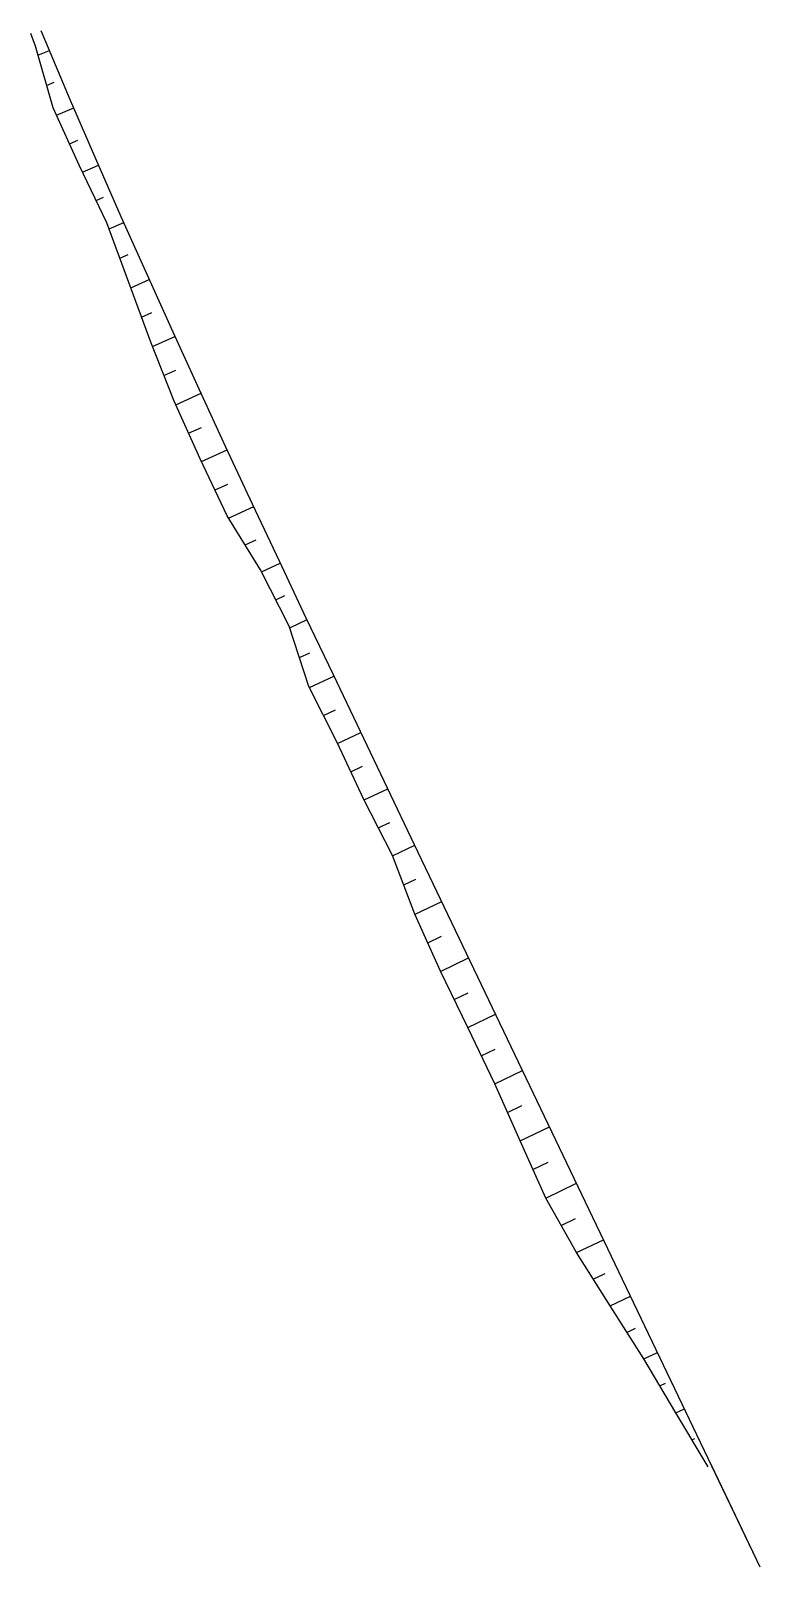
# Model space of a CAD drawing. Header units: metres. Extents: x 288738 to 324331, y 7399322 to 7465117.
# Drawn here: x 321617.6 to 321676, y 7423423.2 to 7423546.1 of the extents above; entities that cross this region are included whole.
import ezdxf

# ---------------------------------------------------------------- set-up
doc = ezdxf.new("R2010")
doc.units = ezdxf.units.M
doc.header["$LTSCALE"] = 10
doc.layers.add('F-HZ-PIANO-CORTE', color=10, linetype='Continuous')
doc.layers.add('F-HZ-TALUDE', color=2, linetype='Continuous')

msp = doc.modelspace()

# ---------------------------------------------------------------- linework, layer by layer
at = {"layer": 'F-HZ-PIANO-CORTE'}
for p, q in [((321618.131, 7423544.184), (321619.053, 7423544.568)), ((321618.828, 7423541.762), (321619.428, 7423542.014)), ((321619.615, 7423539.377), (321621.007, 7423539.966)), ((321620.653, 7423537.097), (321621.325, 7423537.384)), ((321621.703, 7423534.823), (321622.991, 7423535.377)), ((321622.789, 7423532.565), (321623.393, 7423532.826)), ((321623.831, 7423530.288), (321625.003, 7423530.8)), ((321624.693, 7423527.933), (321625.357, 7423528.225)), ((321625.556, 7423525.578), (321627.042, 7423526.234)), ((321626.424, 7423523.224), (321627.248, 7423523.59)), ((321627.3, 7423520.873), (321629.103, 7423521.679)), ((321628.221, 7423518.542), (321629.183, 7423518.974)), ((321629.158, 7423516.217), (321631.186, 7423517.133)), ((321630.197, 7423513.939), (321631.216, 7423514.401)), ((321631.239, 7423511.662), (321633.286, 7423512.596)), ((321632.307, 7423509.397), (321633.326, 7423509.864)), ((321633.396, 7423507.142), (321635.403, 7423508.066)), ((321634.717, 7423504.994), (321635.592, 7423505.399)), ((321636.025, 7423502.843), (321637.532, 7423503.542)), ((321637.167, 7423500.614), (321637.885, 7423500.948)), ((321638.289, 7423498.377), (321639.673, 7423499.023)), ((321639.074, 7423495.981), (321639.911, 7423496.374)), ((321639.872, 7423493.592), (321641.822, 7423494.509)), ((321640.998, 7423491.356), (321641.949, 7423491.805)), ((321642.122, 7423489.12), (321643.977, 7423489.997)), ((321643.182, 7423486.854), (321644.119, 7423487.298)), ((321644.244, 7423484.589), (321646.135, 7423485.487)), ((321645.381, 7423482.359), (321646.298, 7423482.796)), ((321646.515, 7423480.129), (321648.294, 7423480.977)), ((321647.417, 7423477.788), (321648.395, 7423478.255)), ((321648.319, 7423475.448), (321650.453, 7423476.467)), ((321649.338, 7423473.163), (321650.436, 7423473.688)), ((321650.357, 7423470.878), (321652.613, 7423471.957)), ((321651.448, 7423468.628), (321652.57, 7423469.165)), ((321652.538, 7423466.378), (321654.772, 7423467.448)), ((321653.617, 7423464.123), (321654.734, 7423464.658)), ((321654.695, 7423461.867), (321656.931, 7423462.938)), ((321655.719, 7423459.586), (321656.865, 7423460.134)), ((321656.743, 7423457.304), (321659.09, 7423458.428)), ((321657.762, 7423455.02), (321658.966, 7423455.597)), ((321658.782, 7423452.737), (321661.249, 7423453.918)), ((321660.014, 7423450.555), (321661.171, 7423451.109)), ((321661.246, 7423448.373), (321663.408, 7423449.408)), ((321662.59, 7423446.245), (321663.539, 7423446.699)), ((321663.933, 7423444.116), (321665.568, 7423444.899)), ((321665.288, 7423441.993), (321665.968, 7423442.319)), ((321666.643, 7423439.87), (321667.727, 7423440.389)), ((321667.923, 7423437.711), (321668.365, 7423437.923)), ((321669.203, 7423435.552), (321669.886, 7423435.879)), ((321670.489, 7423433.396), (321670.727, 7423433.51))]:
    msp.add_line(p, q, dxfattribs=at)
at = {"layer": 'F-HZ-TALUDE', "linetype": 'Continuous', "lineweight": -3}
msp.add_line((321675.959, 7423423.195), (321672.045, 7423431.369), dxfattribs=at)
for points in [[(321671.775, 7423431.24), (321669.203, 7423435.552), (321666.643, 7423439.87), (321663.933, 7423444.116), (321661.246, 7423448.373), (321658.782, 7423452.737), (321656.743, 7423457.304), (321654.695, 7423461.867), (321652.538, 7423466.378), (321650.356, 7423470.882), (321648.314, 7423475.46), (321646.505, 7423480.154), (321644.223, 7423484.629), (321642.093, 7423489.182), (321639.828, 7423493.678), (321638.249, 7423498.501), (321635.949, 7423502.992), (321633.284, 7423507.323), (321631.129, 7423511.896), (321629.028, 7423516.501), (321627.163, 7423521.218), (321625.406, 7423525.986), (321623.658, 7423530.76), (321621.453, 7423535.341), (321619.344, 7423539.971), (321617.926, 7423544.896), (321617.554, 7423545.916)], [(321675.959, 7423423.195), (321648.283, 7423481.001), (321646.116, 7423485.527), (321643.948, 7423490.059), (321641.78, 7423494.596), (321639.618, 7423499.141), (321637.461, 7423503.694), (321635.313, 7423508.257), (321633.177, 7423512.83), (321631.054, 7423517.416), (321628.949, 7423522.015), (321626.863, 7423526.628), (321624.799, 7423531.257), (321622.76, 7423535.902), (321620.748, 7423540.565), (321618.766, 7423545.246), (321618.393, 7423546.142)]]:
    msp.add_lwpolyline(points, dxfattribs=at)

doc.saveas('drawing.dxf')
